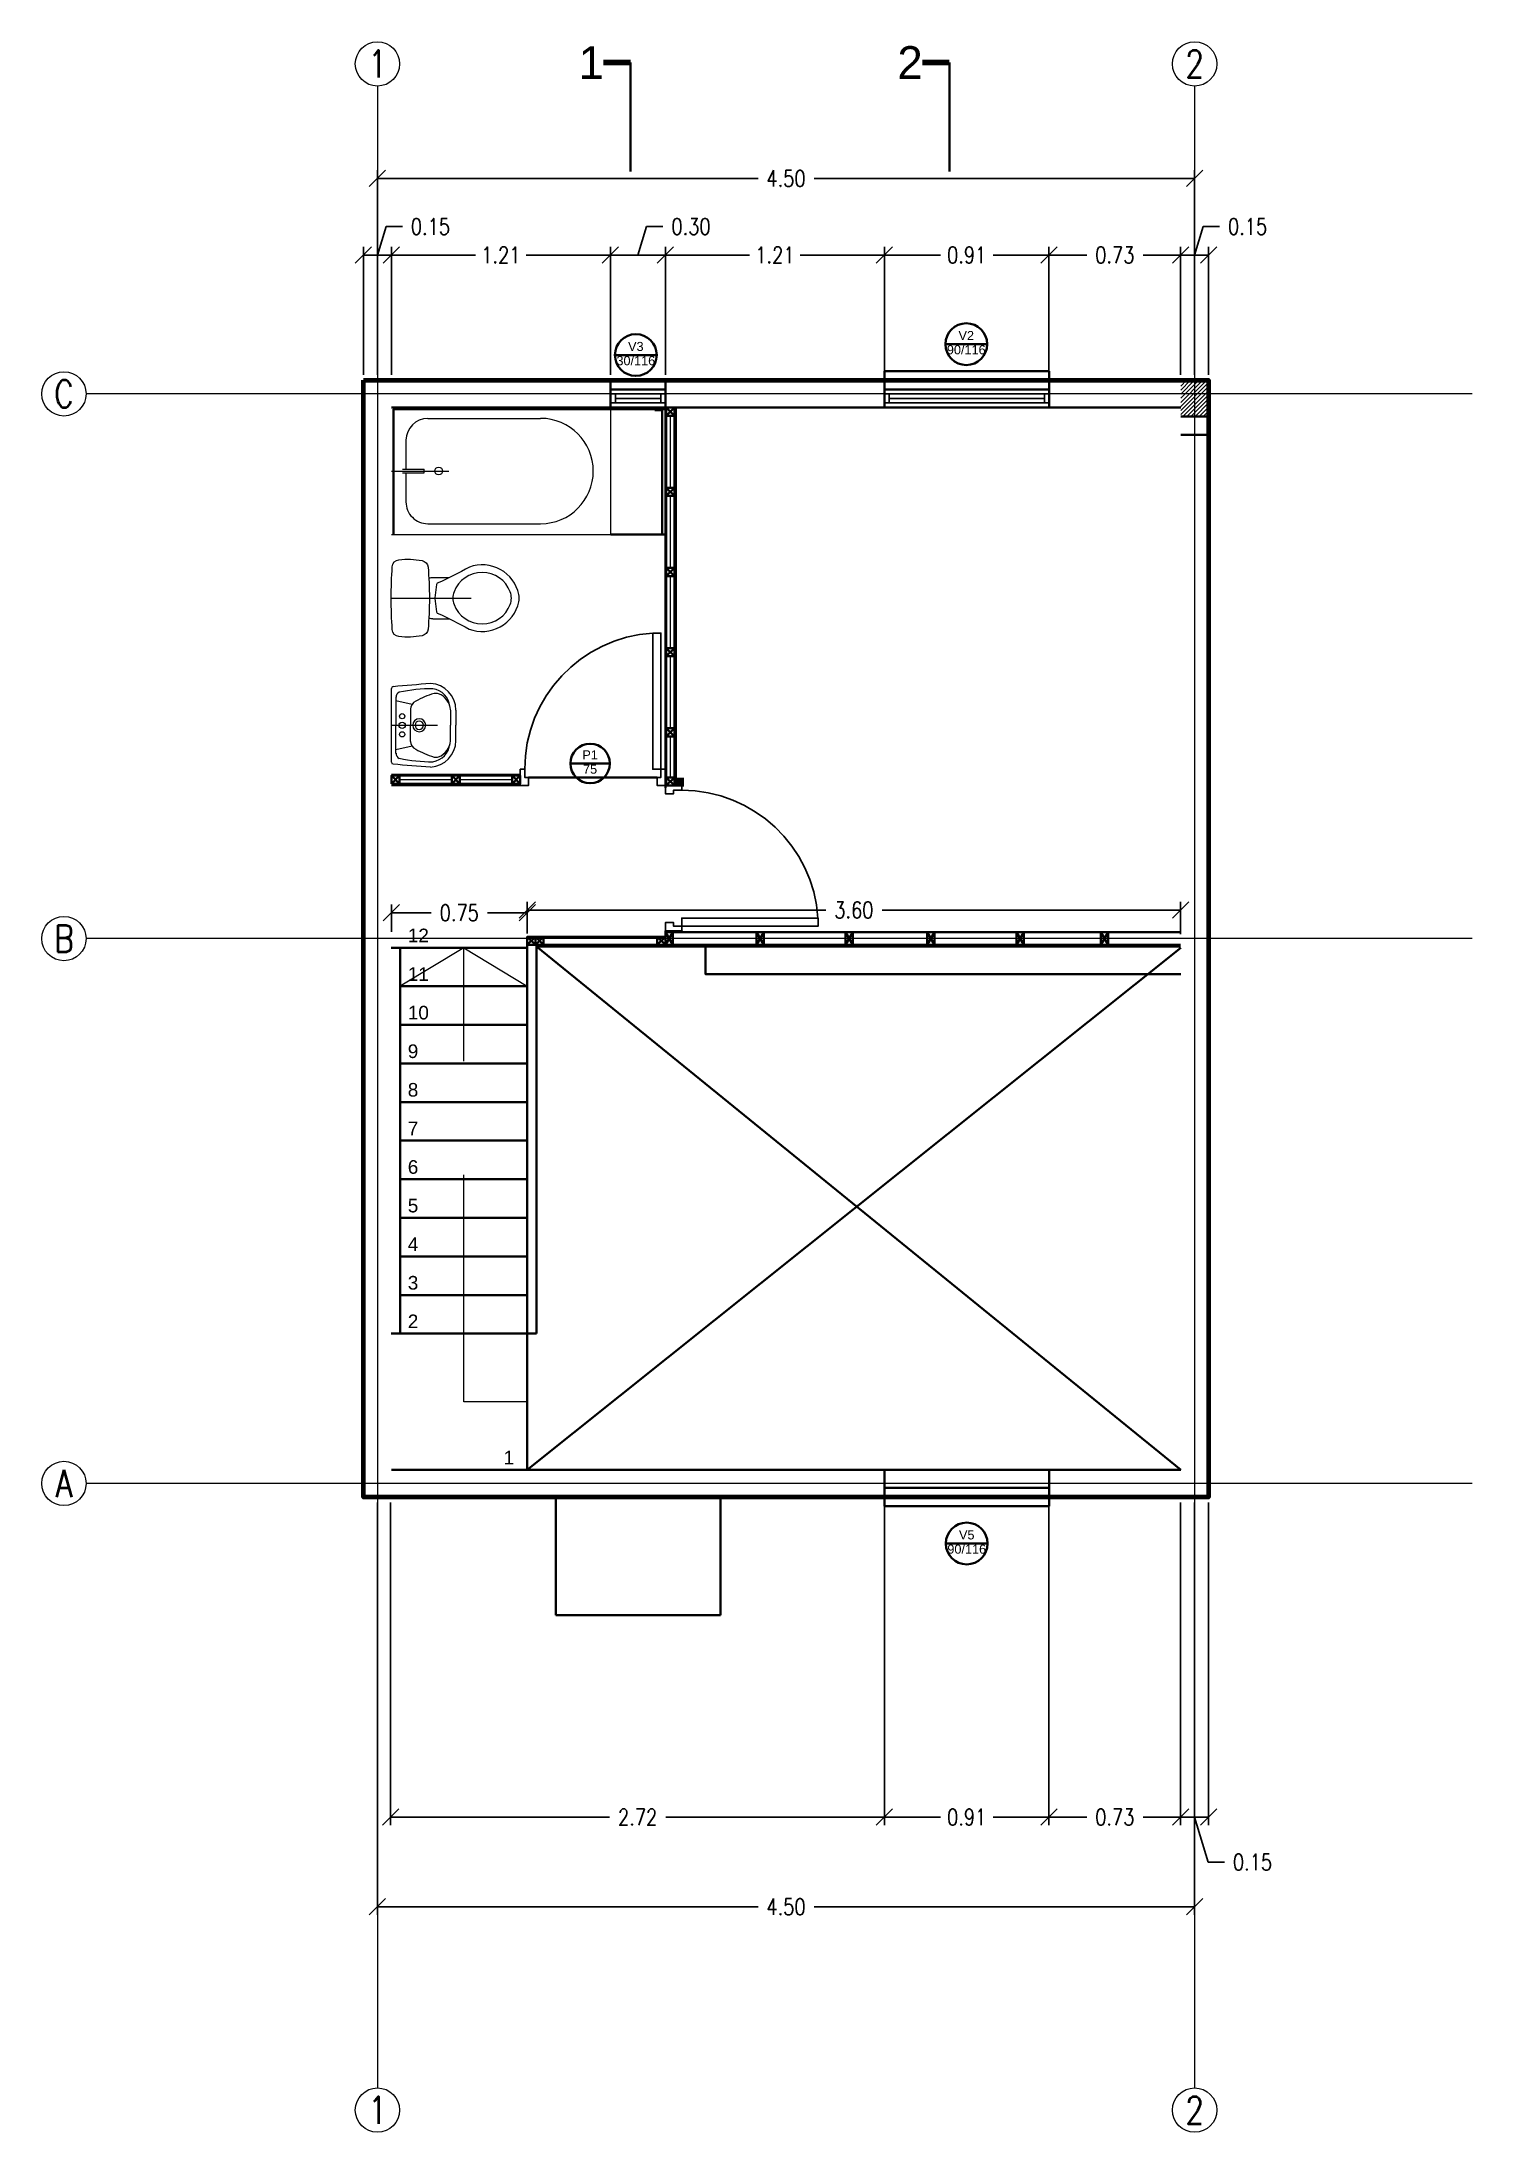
# Model space of a CAD drawing. Header units: metres. Extents: x 45 to 666, y -23 to 325.
# Drawn here: x 189.24 to 197.12, y 40.6 to 52.12 of the extents above; entities that cross this region are included whole.
import ezdxf
from ezdxf.enums import TextEntityAlignment as Align

# ---------------------------------------------------------------- set-up
doc = ezdxf.new("R2010")
doc.units = ezdxf.units.M
doc.header["$LTSCALE"] = 5
doc.header["$MEASUREMENT"] = 0
doc.linetypes.add('HIDDEN', pattern=[0.375, 0.25, -0.125])
doc.layers.get('0').update_dxf_attribs({"color": 30})
doc.layers.get('DEFPOINTS').update_dxf_attribs({"color": 210})
for name, color, linetype, lineweight in [('A-ANNO-DIMS', 3, 'Continuous', 18), ('A-ANNO-NOTE', 7, 'Continuous', 35), ('A-ANNO-SYMB', 3, 'Continuous', 18), ('A-ANNO-TEXT', 3, 'Continuous', 18), ('A-DOOR-FULL', 4, 'Continuous', 25), ('A-ELEV-PATT', 8, 'Continuous', 18), ('A-FLOR-FTPT', 6, 'Continuous', 70), ('A-FLOR-LEVL', 7, 'Continuous', 35), ('A-FLOR-OVHD', 3, 'HIDDEN', 18), ('A-FURN', 8, 'Continuous', 18), ('A-GLAZ-FULL', 4, 'Continuous', 25), ('A-WALL-BATT', 8, 'BATTING', 18), ('A-WALL-FULL', 7, 'Continuous', 35), ('A-WALL-FULL-EXTR', 7, 'Continuous', 35), ('A-WALL-FULL-INTR', 7, 'Continuous', 35)]:
    doc.layers.add(name, color=color, linetype=linetype, lineweight=lineweight)
doc.styles.add('E-ARIAL', font='arial.ttf')
doc.styles.add('E-ROMANS', font='romans.shx', dxfattribs={"width": 0.8})
doc.linetypes.add('BATTING', pattern='A,0.0001,-0.1,[134,ltypeshp.shx,S=0.1,R=0,X=-0.1,Y=0],-0.2,[134,ltypeshp.shx,S=0.1,R=180,X=0.1,Y=0],-0.1', length=0.4001)
doc.dimstyles.new('E-0050_TICK_18', dxfattribs={"dimscale": 0.001, "dimtxt": 90, "dimasz": 90, "dimexe": 45, "dimexo": 30, "dimgap": 45, "dimtad": 0, "dimzin": 0, "dimdsep": 46, "dimtxsty": 'E-ROMANS', "dimblk": 'OBLIQUE', "dimcen": 45, "dimclrd": 256, "dimclre": 256, "dimclrt": 256, "dimadec": 0, "dimazin": 0, "dimtfac": 1, "dimtmove": 1, "dimatfit": 3, "dimldrblk": 'OPEN90', "dimfxl": 1, "dimtfill": 1, "dimtolj": 1, "dimtzin": 0, "dimarcsym": 0})

msp = doc.modelspace()

# ---------------------------------------------------------------- texts
at = {"layer": 'A-ANNO-TEXT', "style": 'E-ARIAL'}
for s, p in [('12', (191.2542, 47.1564)), ('11', (191.2542, 46.9439)), ('10', (191.2542, 46.7314)), ('9', (191.2542, 46.5189)), ('8', (191.2542, 46.3064)), ('7', (191.2542, 46.0939)), ('6', (191.2542, 45.8814)), ('5', (191.2542, 45.6689)), ('4', (191.2542, 45.4564)), ('3', (191.2542, 45.2439)), ('2', (191.2542, 45.0314)), ('1', (191.7817, 44.2814))]:
    msp.add_text(s, height=0.075, dxfattribs=at).set_placement(p)
at = {"layer": 'A-ANNO-TEXT', "ltscale": 5, "char_height": 0.15, "attachment_point": 5, "style": 'E-ROMANS'}
for s, insert in [('1', (191.0874, 51.9933)), ('2', (195.5874, 51.9933)), ('2', (195.5874, 51.9933)), ('C', (189.3611, 50.1764)), ('B', (189.3611, 47.1764)), ('A', (189.3611, 44.1764)), ('1', (191.0874, 40.7255)), ('2', (195.5874, 40.7255))]:
    msp.add_mtext(s, dxfattribs=dict(at, insert=insert))

# ---------------------------------------------------------------- blocks, each defined once
blk = doc.blocks.new('_Oblique')
at = {"color": 0, "linetype": 'ByBlock', "lineweight": -2}
blk.add_line((-0.5, -0.5), (0.5, 0.5), dxfattribs=at)
blk = doc.blocks.new('*D632')
at = {"layer": 'A-ANNO-DIMS', "lineweight": -2, "transparency": 16777216}
for p, q in [((195.587, 50.941), (195.635, 51.098)), ((195.635, 51.098), (195.725, 51.098)), ((195.51, 50.281), (195.51, 50.986)), ((195.51, 50.941), (195.664, 50.941)), ((195.664, 50.281), (195.664, 50.986))]:
    blk.add_line(p, q, dxfattribs=at)
at = {"layer": 'DEFPOINTS', "color": 0, "transparency": 16777216}
for p in [(195.664, 50.941), (195.51, 50.251), (195.664, 50.251)]:
    blk.add_point(p, dxfattribs=at)
at = {"layer": 'A-ANNO-DIMS', "lineweight": -2, "transparency": 16777216, "xscale": 0.09, "yscale": 0.09, "zscale": 0.09, "rotation": 180}
blk.add_blockref('_Oblique', (195.51, 50.941), dxfattribs=at)
at = {"layer": 'A-ANNO-DIMS', "transparency": 16777216, "insert": (195.879, 51.098), "char_height": 0.09, "attachment_point": 5, "style": 'E-ROMANS', "bg_fill": 3, "box_fill_scale": 1.25, "bg_fill_color": 256, "bg_fill_true_color": 13158600, "bg_fill_transparency": 0}
blk.add_mtext('\\A1;0.15', dxfattribs=at)
at = {"layer": 'A-ANNO-DIMS', "lineweight": -2, "transparency": 16777216, "xscale": 0.09, "yscale": 0.09, "zscale": 0.09}
blk.add_blockref('_Oblique', (195.664, 50.941), dxfattribs=at)
blk = doc.blocks.new('_Open90')
at = {"color": 0, "linetype": 'ByBlock', "lineweight": -2}
for p, q in [((0, 0), (-1, 0)), ((-0.5, 0.5), (0, 0)), ((0, 0), (-0.5, -0.5))]:
    blk.add_line(p, q, dxfattribs=at)
blk = doc.blocks.new('*D633')
at = {"layer": 'A-ANNO-DIMS', "lineweight": -2, "transparency": 16777216}
for p, q in [((195.51, 44.071), (195.51, 42.294)), ((195.664, 44.071), (195.664, 42.294)), ((195.51, 42.339), (195.664, 42.339)), ((195.587, 42.339), (195.662, 42.091)), ((195.662, 42.091), (195.752, 42.091))]:
    blk.add_line(p, q, dxfattribs=at)
at = {"layer": 'DEFPOINTS', "color": 0, "transparency": 16777216}
for p in [(195.51, 44.101), (195.664, 44.101), (195.664, 42.339)]:
    blk.add_point(p, dxfattribs=at)
at = {"layer": 'A-ANNO-DIMS', "lineweight": -2, "transparency": 16777216, "xscale": 0.09, "yscale": 0.09, "zscale": 0.09, "rotation": 180}
blk.add_blockref('_Oblique', (195.51, 42.339), dxfattribs=at)
at = {"layer": 'A-ANNO-DIMS', "lineweight": -2, "transparency": 16777216, "xscale": 0.09, "yscale": 0.09, "zscale": 0.09}
blk.add_blockref('_Oblique', (195.664, 42.339), dxfattribs=at)
at = {"layer": 'A-ANNO-DIMS', "transparency": 16777216, "insert": (195.906, 42.091), "char_height": 0.09, "attachment_point": 5, "style": 'E-ROMANS', "bg_fill": 3, "box_fill_scale": 1.25, "bg_fill_color": 256, "bg_fill_true_color": 13158600, "bg_fill_transparency": 0}
blk.add_mtext('\\A1;0.15', dxfattribs=at)
blk = doc.blocks.new('TAG-WINDOW')
blk.add_lwpolyline([(-0.92, 0), (0.92, 0)])
blk.add_circle((0, 0), 0.92)
at = {"style": 'E-ARIAL'}
blk.add_attdef('V', text='', height=0.4, dxfattribs=at).set_placement((0, 0.06), align=Align.BOTTOM_CENTER)
blk.add_attdef('40/120', text='', height=0.4, dxfattribs=at).set_placement((0, -0.048), align=Align.TOP_CENTER)
blk = doc.blocks.new('*D634')
at = {"layer": 'A-ANNO-DIMS', "lineweight": -2, "transparency": 16777216}
for p, q in [((191.087, 50.941), (191.135, 51.098)), ((191.135, 51.098), (191.225, 51.098)), ((191.01, 50.281), (191.01, 50.986)), ((191.01, 50.941), (191.164, 50.941)), ((191.164, 50.281), (191.164, 50.986))]:
    blk.add_line(p, q, dxfattribs=at)
at = {"layer": 'DEFPOINTS', "color": 0, "transparency": 16777216}
for p in [(191.164, 50.941), (191.01, 50.251), (191.164, 50.251)]:
    blk.add_point(p, dxfattribs=at)
at = {"layer": 'A-ANNO-DIMS', "lineweight": -2, "transparency": 16777216, "xscale": 0.09, "yscale": 0.09, "zscale": 0.09, "rotation": 180}
blk.add_blockref('_Oblique', (191.01, 50.941), dxfattribs=at)
at = {"layer": 'A-ANNO-DIMS', "transparency": 16777216, "insert": (191.379, 51.098), "char_height": 0.09, "attachment_point": 5, "style": 'E-ROMANS', "bg_fill": 3, "box_fill_scale": 1.25, "bg_fill_color": 256, "bg_fill_true_color": 13158600, "bg_fill_transparency": 0}
blk.add_mtext('\\A1;0.15', dxfattribs=at)
at = {"layer": 'A-ANNO-DIMS', "lineweight": -2, "transparency": 16777216, "xscale": 0.09, "yscale": 0.09, "zscale": 0.09}
blk.add_blockref('_Oblique', (191.164, 50.941), dxfattribs=at)
blk = doc.blocks.new('*D635')
at = {"layer": 'A-ANNO-DIMS', "lineweight": -2, "transparency": 16777216}
for p, q in [((191.164, 50.281), (191.164, 50.986)), ((191.164, 50.941), (191.628, 50.941)), ((192.37, 50.941), (191.907, 50.941)), ((192.37, 50.281), (192.37, 50.986))]:
    blk.add_line(p, q, dxfattribs=at)
at = {"layer": 'DEFPOINTS', "color": 0, "transparency": 16777216}
for p in [(192.37, 50.941), (191.164, 50.251), (192.37, 50.251)]:
    blk.add_point(p, dxfattribs=at)
at = {"layer": 'A-ANNO-DIMS', "lineweight": -2, "transparency": 16777216, "xscale": 0.09, "yscale": 0.09, "zscale": 0.09, "rotation": 180}
blk.add_blockref('_Oblique', (191.164, 50.941), dxfattribs=at)
at = {"layer": 'A-ANNO-DIMS', "lineweight": -2, "transparency": 16777216, "xscale": 0.09, "yscale": 0.09, "zscale": 0.09}
blk.add_blockref('_Oblique', (192.37, 50.941), dxfattribs=at)
at = {"layer": 'A-ANNO-DIMS', "transparency": 16777216, "insert": (191.767, 50.941), "char_height": 0.09, "attachment_point": 5, "style": 'E-ROMANS', "bg_fill": 3, "box_fill_scale": 1.25, "bg_fill_color": 256, "bg_fill_true_color": 13158600, "bg_fill_transparency": 0}
blk.add_mtext('\\A1;1.21', dxfattribs=at)
blk = doc.blocks.new('*D636')
at = {"layer": 'A-ANNO-DIMS', "lineweight": -2, "transparency": 16777216}
for p, q in [((192.522, 50.941), (192.569, 51.098)), ((192.569, 51.098), (192.659, 51.098)), ((192.37, 50.281), (192.37, 50.986)), ((192.37, 50.941), (192.673, 50.941)), ((192.673, 50.281), (192.673, 50.986))]:
    blk.add_line(p, q, dxfattribs=at)
at = {"layer": 'DEFPOINTS', "color": 0, "transparency": 16777216}
for p in [(192.673, 50.941), (192.37, 50.251), (192.673, 50.251)]:
    blk.add_point(p, dxfattribs=at)
at = {"layer": 'A-ANNO-DIMS', "lineweight": -2, "transparency": 16777216, "xscale": 0.09, "yscale": 0.09, "zscale": 0.09, "rotation": 180}
blk.add_blockref('_Oblique', (192.37, 50.941), dxfattribs=at)
at = {"layer": 'A-ANNO-DIMS', "transparency": 16777216, "insert": (192.814, 51.098), "char_height": 0.09, "attachment_point": 5, "style": 'E-ROMANS', "bg_fill": 3, "box_fill_scale": 1.25, "bg_fill_color": 256, "bg_fill_true_color": 13158600, "bg_fill_transparency": 0}
blk.add_mtext('\\A1;0.30', dxfattribs=at)
at = {"layer": 'A-ANNO-DIMS', "lineweight": -2, "transparency": 16777216, "xscale": 0.09, "yscale": 0.09, "zscale": 0.09}
blk.add_blockref('_Oblique', (192.673, 50.941), dxfattribs=at)
blk = doc.blocks.new('*D637')
at = {"layer": 'A-ANNO-DIMS', "lineweight": -2, "transparency": 16777216}
for p, q in [((192.673, 50.281), (192.673, 50.986)), ((192.673, 50.941), (193.137, 50.941)), ((193.879, 50.941), (193.416, 50.941)), ((193.879, 50.281), (193.879, 50.986))]:
    blk.add_line(p, q, dxfattribs=at)
at = {"layer": 'DEFPOINTS', "color": 0, "transparency": 16777216}
for p in [(193.879, 50.941), (192.673, 50.251), (193.879, 50.251)]:
    blk.add_point(p, dxfattribs=at)
at = {"layer": 'A-ANNO-DIMS', "lineweight": -2, "transparency": 16777216, "xscale": 0.09, "yscale": 0.09, "zscale": 0.09, "rotation": 180}
blk.add_blockref('_Oblique', (192.673, 50.941), dxfattribs=at)
at = {"layer": 'A-ANNO-DIMS', "lineweight": -2, "transparency": 16777216, "xscale": 0.09, "yscale": 0.09, "zscale": 0.09}
blk.add_blockref('_Oblique', (193.879, 50.941), dxfattribs=at)
at = {"layer": 'A-ANNO-DIMS', "transparency": 16777216, "insert": (193.276, 50.941), "char_height": 0.09, "attachment_point": 5, "style": 'E-ROMANS', "bg_fill": 3, "box_fill_scale": 1.25, "bg_fill_color": 256, "bg_fill_true_color": 13158600, "bg_fill_transparency": 0}
blk.add_mtext('\\A1;1.21', dxfattribs=at)
blk = doc.blocks.new('*D300')
at = {"layer": 'A-ANNO-DIMS', "lineweight": -2, "transparency": 16777216}
for p, q in [((193.879, 50.281), (193.879, 50.986)), ((193.879, 50.941), (194.188, 50.941)), ((194.785, 50.941), (194.477, 50.941)), ((194.785, 50.281), (194.785, 50.986))]:
    blk.add_line(p, q, dxfattribs=at)
at = {"layer": 'DEFPOINTS', "color": 0, "transparency": 16777216}
for p in [(194.785, 50.941), (193.879, 50.251), (194.785, 50.251)]:
    blk.add_point(p, dxfattribs=at)
at = {"layer": 'A-ANNO-DIMS', "lineweight": -2, "transparency": 16777216, "xscale": 0.09, "yscale": 0.09, "zscale": 0.09, "rotation": 180}
blk.add_blockref('_Oblique', (193.879, 50.941), dxfattribs=at)
at = {"layer": 'A-ANNO-DIMS', "lineweight": -2, "transparency": 16777216, "xscale": 0.09, "yscale": 0.09, "zscale": 0.09}
blk.add_blockref('_Oblique', (194.785, 50.941), dxfattribs=at)
at = {"layer": 'A-ANNO-DIMS', "transparency": 16777216, "insert": (194.332, 50.941), "char_height": 0.09, "attachment_point": 5, "style": 'E-ROMANS', "bg_fill": 3, "box_fill_scale": 1.25, "bg_fill_color": 256, "bg_fill_true_color": 13158600, "bg_fill_transparency": 0}
blk.add_mtext('\\A1;0.91', dxfattribs=at)
blk = doc.blocks.new('*D638')
at = {"layer": 'A-ANNO-DIMS', "lineweight": -2, "transparency": 16777216}
for p, q in [((194.785, 50.281), (194.785, 50.986)), ((194.785, 50.941), (194.993, 50.941)), ((195.51, 50.941), (195.303, 50.941)), ((195.51, 50.281), (195.51, 50.986))]:
    blk.add_line(p, q, dxfattribs=at)
at = {"layer": 'DEFPOINTS', "color": 0, "transparency": 16777216}
for p in [(195.51, 50.941), (194.785, 50.251), (195.51, 50.251)]:
    blk.add_point(p, dxfattribs=at)
at = {"layer": 'A-ANNO-DIMS', "lineweight": -2, "transparency": 16777216, "xscale": 0.09, "yscale": 0.09, "zscale": 0.09, "rotation": 180}
blk.add_blockref('_Oblique', (194.785, 50.941), dxfattribs=at)
at = {"layer": 'A-ANNO-DIMS', "lineweight": -2, "transparency": 16777216, "xscale": 0.09, "yscale": 0.09, "zscale": 0.09}
blk.add_blockref('_Oblique', (195.51, 50.941), dxfattribs=at)
at = {"layer": 'A-ANNO-DIMS', "transparency": 16777216, "insert": (195.148, 50.941), "char_height": 0.09, "attachment_point": 5, "style": 'E-ROMANS', "bg_fill": 3, "box_fill_scale": 1.25, "bg_fill_color": 256, "bg_fill_true_color": 13158600, "bg_fill_transparency": 0}
blk.add_mtext('\\A1;0.73', dxfattribs=at)
blk = doc.blocks.new('*D639')
at = {"layer": 'A-ANNO-DIMS', "lineweight": -2, "transparency": 16777216}
for p, q in [((195.587, 50.941), (195.635, 51.098)), ((195.635, 51.098), (195.725, 51.098)), ((195.51, 50.281), (195.51, 50.986)), ((195.51, 50.941), (195.664, 50.941)), ((195.664, 50.281), (195.664, 50.986))]:
    blk.add_line(p, q, dxfattribs=at)
at = {"layer": 'DEFPOINTS', "color": 0, "transparency": 16777216}
for p in [(195.664, 50.941), (195.51, 50.251), (195.664, 50.251)]:
    blk.add_point(p, dxfattribs=at)
at = {"layer": 'A-ANNO-DIMS', "lineweight": -2, "transparency": 16777216, "xscale": 0.09, "yscale": 0.09, "zscale": 0.09, "rotation": 180}
blk.add_blockref('_Oblique', (195.51, 50.941), dxfattribs=at)
at = {"layer": 'A-ANNO-DIMS', "transparency": 16777216, "insert": (195.879, 51.098), "char_height": 0.09, "attachment_point": 5, "style": 'E-ROMANS', "bg_fill": 3, "box_fill_scale": 1.25, "bg_fill_color": 256, "bg_fill_true_color": 13158600, "bg_fill_transparency": 0}
blk.add_mtext('\\A1;0.15', dxfattribs=at)
at = {"layer": 'A-ANNO-DIMS', "lineweight": -2, "transparency": 16777216, "xscale": 0.09, "yscale": 0.09, "zscale": 0.09}
blk.add_blockref('_Oblique', (195.664, 50.941), dxfattribs=at)
blk = doc.blocks.new('*D301')
at = {"layer": 'A-ANNO-DIMS', "lineweight": -2, "transparency": 16777216}
for p, q in [((191.087, 50.281), (191.087, 51.408)), ((191.087, 51.363), (193.183, 51.363)), ((195.587, 51.363), (193.492, 51.363)), ((195.587, 50.281), (195.587, 51.408))]:
    blk.add_line(p, q, dxfattribs=at)
at = {"layer": 'DEFPOINTS', "color": 0, "transparency": 16777216}
for p in [(195.587, 51.363), (191.087, 50.251), (195.587, 50.251)]:
    blk.add_point(p, dxfattribs=at)
at = {"layer": 'A-ANNO-DIMS', "lineweight": -2, "transparency": 16777216, "xscale": 0.09, "yscale": 0.09, "zscale": 0.09, "rotation": 180}
blk.add_blockref('_Oblique', (191.087, 51.363), dxfattribs=at)
at = {"layer": 'A-ANNO-DIMS', "lineweight": -2, "transparency": 16777216, "xscale": 0.09, "yscale": 0.09, "zscale": 0.09}
blk.add_blockref('_Oblique', (195.587, 51.363), dxfattribs=at)
at = {"layer": 'A-ANNO-DIMS', "transparency": 16777216, "insert": (193.337, 51.363), "char_height": 0.09, "attachment_point": 5, "style": 'E-ROMANS', "bg_fill": 3, "box_fill_scale": 1.25, "bg_fill_color": 256, "bg_fill_true_color": 13158600, "bg_fill_transparency": 0}
blk.add_mtext('\\A1;4.50', dxfattribs=at)
blk = doc.blocks.new('*D302')
at = {"layer": 'A-ANNO-DIMS', "lineweight": -2, "transparency": 16777216}
for p, q in [((191.087, 44.071), (191.087, 41.8)), ((195.587, 44.071), (195.587, 41.8)), ((191.087, 41.845), (193.183, 41.845)), ((195.587, 41.845), (193.492, 41.845))]:
    blk.add_line(p, q, dxfattribs=at)
at = {"layer": 'DEFPOINTS', "color": 0, "transparency": 16777216}
for p in [(191.087, 44.101), (195.587, 44.101), (195.587, 41.845)]:
    blk.add_point(p, dxfattribs=at)
at = {"layer": 'A-ANNO-DIMS', "lineweight": -2, "transparency": 16777216, "xscale": 0.09, "yscale": 0.09, "zscale": 0.09, "rotation": 180}
blk.add_blockref('_Oblique', (191.087, 41.845), dxfattribs=at)
at = {"layer": 'A-ANNO-DIMS', "lineweight": -2, "transparency": 16777216, "xscale": 0.09, "yscale": 0.09, "zscale": 0.09}
blk.add_blockref('_Oblique', (195.587, 41.845), dxfattribs=at)
at = {"layer": 'A-ANNO-DIMS', "transparency": 16777216, "insert": (193.337, 41.845), "char_height": 0.09, "attachment_point": 5, "style": 'E-ROMANS', "bg_fill": 3, "box_fill_scale": 1.25, "bg_fill_color": 256, "bg_fill_true_color": 13158600, "bg_fill_transparency": 0}
blk.add_mtext('\\A1;4.50', dxfattribs=at)
blk = doc.blocks.new('*D640')
at = {"layer": 'A-ANNO-DIMS', "lineweight": -2, "transparency": 16777216}
for p, q in [((191.16, 44.071), (191.16, 42.294)), ((193.879, 44.071), (193.879, 42.294)), ((191.16, 42.339), (192.365, 42.339)), ((193.879, 42.339), (192.675, 42.339))]:
    blk.add_line(p, q, dxfattribs=at)
at = {"layer": 'DEFPOINTS', "color": 0, "transparency": 16777216}
for p in [(191.16, 44.101), (193.879, 44.101), (193.879, 42.339)]:
    blk.add_point(p, dxfattribs=at)
at = {"layer": 'A-ANNO-DIMS', "lineweight": -2, "transparency": 16777216, "xscale": 0.09, "yscale": 0.09, "zscale": 0.09, "rotation": 180}
blk.add_blockref('_Oblique', (191.16, 42.339), dxfattribs=at)
at = {"layer": 'A-ANNO-DIMS', "lineweight": -2, "transparency": 16777216, "xscale": 0.09, "yscale": 0.09, "zscale": 0.09}
blk.add_blockref('_Oblique', (193.879, 42.339), dxfattribs=at)
at = {"layer": 'A-ANNO-DIMS', "transparency": 16777216, "insert": (192.52, 42.339), "char_height": 0.09, "attachment_point": 5, "style": 'E-ROMANS', "bg_fill": 3, "box_fill_scale": 1.25, "bg_fill_color": 256, "bg_fill_true_color": 13158600, "bg_fill_transparency": 0}
blk.add_mtext('\\A1;2.72', dxfattribs=at)
blk = doc.blocks.new('*D641')
at = {"layer": 'A-ANNO-DIMS', "lineweight": -2, "transparency": 16777216}
for p, q in [((193.879, 44.071), (193.879, 42.294)), ((194.785, 44.071), (194.785, 42.294)), ((193.879, 42.339), (194.188, 42.339)), ((194.785, 42.339), (194.477, 42.339))]:
    blk.add_line(p, q, dxfattribs=at)
at = {"layer": 'DEFPOINTS', "color": 0, "transparency": 16777216}
for p in [(193.879, 44.101), (194.785, 44.101), (194.785, 42.339)]:
    blk.add_point(p, dxfattribs=at)
at = {"layer": 'A-ANNO-DIMS', "lineweight": -2, "transparency": 16777216, "xscale": 0.09, "yscale": 0.09, "zscale": 0.09}
for p, rotation in [((193.879, 42.339), 179.9999999999999), ((194.785, 42.339), 359.9999999999999)]:
    blk.add_blockref('_Oblique', p, dxfattribs=dict(at, rotation=rotation))
at = {"layer": 'A-ANNO-DIMS', "transparency": 16777216, "insert": (194.332, 42.339), "char_height": 0.09, "attachment_point": 5, "style": 'E-ROMANS', "bg_fill": 3, "box_fill_scale": 1.25, "bg_fill_color": 256, "bg_fill_true_color": 13158600, "bg_fill_transparency": 0}
blk.add_mtext('\\A1;0.91', dxfattribs=at)
blk = doc.blocks.new('*D642')
at = {"layer": 'A-ANNO-DIMS', "lineweight": -2, "transparency": 16777216}
for p, q in [((194.785, 44.071), (194.785, 42.294)), ((195.51, 44.071), (195.51, 42.294)), ((194.785, 42.339), (194.993, 42.339)), ((195.51, 42.339), (195.303, 42.339))]:
    blk.add_line(p, q, dxfattribs=at)
at = {"layer": 'DEFPOINTS', "color": 0, "transparency": 16777216}
for p in [(194.785, 44.101), (195.51, 44.101), (195.51, 42.339)]:
    blk.add_point(p, dxfattribs=at)
at = {"layer": 'A-ANNO-DIMS', "lineweight": -2, "transparency": 16777216, "xscale": 0.09, "yscale": 0.09, "zscale": 0.09}
for p, rotation in [((194.785, 42.339), 179.9999999999999), ((195.51, 42.339), 359.9999999999999)]:
    blk.add_blockref('_Oblique', p, dxfattribs=dict(at, rotation=rotation))
at = {"layer": 'A-ANNO-DIMS', "transparency": 16777216, "insert": (195.148, 42.339), "char_height": 0.09, "attachment_point": 5, "style": 'E-ROMANS', "bg_fill": 3, "box_fill_scale": 1.25, "bg_fill_color": 256, "bg_fill_true_color": 13158600, "bg_fill_transparency": 0}
blk.add_mtext('\\A1;0.73', dxfattribs=at)
blk = doc.blocks.new('*D643')
at = {"layer": 'A-ANNO-DIMS', "lineweight": -2, "transparency": 16777216}
for p, q in [((195.51, 44.071), (195.51, 42.294)), ((195.664, 44.071), (195.664, 42.294)), ((195.51, 42.339), (195.664, 42.339)), ((195.587, 42.339), (195.662, 42.091)), ((195.662, 42.091), (195.752, 42.091))]:
    blk.add_line(p, q, dxfattribs=at)
at = {"layer": 'DEFPOINTS', "color": 0, "transparency": 16777216}
for p in [(195.51, 44.101), (195.664, 44.101), (195.664, 42.339)]:
    blk.add_point(p, dxfattribs=at)
at = {"layer": 'A-ANNO-DIMS', "lineweight": -2, "transparency": 16777216, "xscale": 0.09, "yscale": 0.09, "zscale": 0.09, "rotation": 180}
blk.add_blockref('_Oblique', (195.51, 42.339), dxfattribs=at)
at = {"layer": 'A-ANNO-DIMS', "lineweight": -2, "transparency": 16777216, "xscale": 0.09, "yscale": 0.09, "zscale": 0.09}
blk.add_blockref('_Oblique', (195.664, 42.339), dxfattribs=at)
at = {"layer": 'A-ANNO-DIMS', "transparency": 16777216, "insert": (195.906, 42.091), "char_height": 0.09, "attachment_point": 5, "style": 'E-ROMANS', "bg_fill": 3, "box_fill_scale": 1.25, "bg_fill_color": 256, "bg_fill_true_color": 13158600, "bg_fill_transparency": 0}
blk.add_mtext('\\A1;0.15', dxfattribs=at)
blk = doc.blocks.new('*D644')
at = {"layer": 'A-ANNO-DIMS', "lineweight": -2, "transparency": 16777216}
for p, q in [((191.912, 47.216), (191.912, 47.379)), ((191.912, 47.334), (193.557, 47.334)), ((195.51, 47.334), (193.866, 47.334)), ((195.51, 47.201), (195.51, 47.379))]:
    blk.add_line(p, q, dxfattribs=at)
at = {"layer": 'DEFPOINTS', "color": 0, "transparency": 16777216}
for p in [(195.51, 47.334), (191.912, 47.186), (195.51, 47.171)]:
    blk.add_point(p, dxfattribs=at)
at = {"layer": 'A-ANNO-DIMS', "lineweight": -2, "transparency": 16777216, "xscale": 0.09, "yscale": 0.09, "zscale": 0.09, "rotation": 180}
blk.add_blockref('_Oblique', (191.912, 47.334), dxfattribs=at)
at = {"layer": 'A-ANNO-DIMS', "lineweight": -2, "transparency": 16777216, "xscale": 0.09, "yscale": 0.09, "zscale": 0.09}
blk.add_blockref('_Oblique', (195.51, 47.334), dxfattribs=at)
at = {"layer": 'A-ANNO-DIMS', "transparency": 16777216, "insert": (193.711, 47.334), "char_height": 0.09, "attachment_point": 5, "style": 'E-ROMANS', "bg_fill": 3, "box_fill_scale": 1.25, "bg_fill_color": 256, "bg_fill_true_color": 13158600, "bg_fill_transparency": 0}
blk.add_mtext('\\A1;3.60', dxfattribs=at)
blk = doc.blocks.new('*D303')
at = {"layer": 'A-ANNO-DIMS', "lineweight": -2, "transparency": 16777216}
for p, q in [((191.164, 47.214), (191.164, 47.364)), ((191.164, 47.319), (191.384, 47.319)), ((191.912, 47.319), (191.693, 47.319)), ((191.912, 47.204), (191.912, 47.364))]:
    blk.add_line(p, q, dxfattribs=at)
at = {"layer": 'DEFPOINTS', "color": 0, "transparency": 16777216}
for p in [(191.164, 47.319), (191.164, 47.184), (191.912, 47.174)]:
    blk.add_point(p, dxfattribs=at)
at = {"layer": 'A-ANNO-DIMS', "lineweight": -2, "transparency": 16777216, "xscale": 0.09, "yscale": 0.09, "zscale": 0.09, "rotation": 180}
blk.add_blockref('_Oblique', (191.164, 47.319), dxfattribs=at)
at = {"layer": 'A-ANNO-DIMS', "lineweight": -2, "transparency": 16777216, "xscale": 0.09, "yscale": 0.09, "zscale": 0.09}
blk.add_blockref('_Oblique', (191.912, 47.319), dxfattribs=at)
at = {"layer": 'A-ANNO-DIMS', "transparency": 16777216, "insert": (191.538, 47.319), "char_height": 0.09, "attachment_point": 5, "style": 'E-ROMANS', "bg_fill": 3, "box_fill_scale": 1.25, "bg_fill_color": 256, "bg_fill_true_color": 13158600, "bg_fill_transparency": 0}
blk.add_mtext('\\A1;0.75', dxfattribs=at)
blk = doc.blocks.new('LO-CHEL-MU-PL')
for p, q in [((0, -0.203), (0, 0.203)), ((0.025, 0.156), (0.025, 0)), ((0.114, 0.115), (0.025, 0.135)), ((0.025, -0.156), (0.025, 0)), ((0.105, 0.089), (0.105, 0)), ((0.105, -0.089), (0.105, 0)), ((0.325, 0.084), (0.325, 0)), ((0.325, -0.084), (0.325, 0)), ((0.355, 0.084), (0.355, 0)), ((0.355, -0.084), (0.355, 0)), ((0.114, -0.115), (0.025, -0.135))]:
    blk.add_line(p, q)
at = {"linetype": 'HIDDEN'}
blk.add_line((0, 0), (0.254, 0), dxfattribs=at)
for centre, radius in [((0.059, 0), 0.0175), ((0.059, 0.05), 0.0145), ((0.059, -0.05), 0.0145)]:
    blk.add_circle(centre, radius)
for centre, radius, start, end in [((-0.07, 0.203), 0.07, 0, 0), ((0.01, 0.203), 0.01, 95.1001, 180), ((1.548, -17.028), 17.309, 94.4141, 95.1001), ((0.055, 0.155), 0.0297, 113.1001, 181.936), ((0.225, -0.67), 0.871, 89.7925, 102.0709), ((0.156, 0.086), 0.0512, 115.4888, 177.0493), ((0.385, -0.324), 0.521, 106.7878, 118.8587), ((0.209, 0.084), 0.146, 0, 87.531), ((0.212, 0.091), 0.111, 6.2822, 81.3527), ((0.245, 0.129), 0.0469, 72.3291, 102.5572), ((0.225, 0.08), 0.1, 2.7484, 69.8318), ((0.153, 0), 0.0358, 0, 180), ((0.153, 0), 0.0358, 180, 0), ((0.153, 0), 0.023, 0, 180), ((0.153, 0), 0.023, 180, 0), ((0.156, -0.086), 0.0512, 182.9507, 244.5112), ((0.209, -0.084), 0.146, 272.469, 0), ((0.212, -0.091), 0.111, 278.6473, 353.7178), ((0.225, -0.08), 0.1, 290.1682, 357.2516), ((0.01, -0.203), 0.01, 180, 264.8999), ((1.548, 17.028), 17.309, 264.8999, 265.5859), ((0.055, -0.155), 0.0297, 178.064, 246.8999), ((0.225, 0.67), 0.871, 257.9291, 270.2075), ((0.385, 0.324), 0.521, 241.1413, 253.2122), ((0.245, -0.129), 0.0469, 257.4428, 287.6709)]:
    blk.add_arc(centre, radius, start, end)
blk = doc.blocks.new('WC-PL')
for p, q in [((0, 0), (0.44, 0)), ((0.23, 0.113), (0.319, 0.113)), ((0.23, -0.113), (0.319, -0.113))]:
    blk.add_line(p, q)
for points in [[(0.203, -0.171, -0.336122), (0.17, -0.207, -0.074668), (0.043, -0.212, -0.363573), (0.006, -0.173, -0.032689), (0.006, 0.173, -0.363573), (0.043, 0.212, -0.074668), (0.17, 0.207, -0.336122), (0.203, 0.171, -0.043139)], [(0.24, 0.001, 0.062258), (0.24, -0.001), (0.249, -0.076, 0.261043), (0.254, -0.082, -0.021037), (0.429, -0.17, 0.457946), (0.703, -0.021, 0.107537), (0.703, 0.021, 0.454748), (0.431, 0.171, -0.021211), (0.254, 0.082, 0.261043), (0.249, 0.076)]]:
    blk.add_lwpolyline(points, format="xyb", close=True)
for centre, radius, start, end in [((0.501, -0.023), 0.165, 20.2813, 159.7187), ((0.23, 0.007), 0.105, 90, 102.6799), ((0.44, 0), 0.1, 159.7187, 200.2813), ((0.562, 0), 0.1, 339.7187, 20.2813), ((0.23, -0.007), 0.105, 257.3201, 270), ((0.501, 0.023), 0.165, 200.2813, 339.7187)]:
    blk.add_arc(centre, radius, start, end)
blk = doc.blocks.new('TAG-DOOR')
blk.add_lwpolyline([(-0.435, 0), (0.435, 0)])
blk.add_circle((0, 0), 0.435)
at = {"style": 'E-ARIAL'}
blk.add_attdef('P', text='', height=0.2, dxfattribs=at).set_placement((0, 0.03), align=Align.BOTTOM_CENTER)
blk.add_attdef('80/75', text='', height=0.2, dxfattribs=at).set_placement((0, -0.024), align=Align.TOP_CENTER)
blk = doc.blocks.new('DOOR-75')
for points in [[(-0.07, 0.84), (-0.07, 0.09), (-0.025, 0.09), (-0.025, 0.84), (-0.07, 0.84)], [(-0.775, 0.09), (-0.8, 0.09), (-0.8, 0), (-0.755, 0), (-0.755, 0.045), (-0.775, 0.045), (-0.775, 0.09)], [(-0.025, 0.09), (0, 0.09), (0, 0), (-0.045, 0), (-0.045, 0.045), (-0.025, 0.045), (-0.025, 0.09)]]:
    blk.add_lwpolyline(points)
at = {"linetype": 'HIDDEN'}
blk.add_arc((-0.023, 0.089), 0.752, 93.6181, 179.9249, dxfattribs=at)
blk = doc.blocks.new('TAG-CORTE-2')
blk.add_line((0, 0), (0, 2))
at = {"const_width": 0.1}
blk.add_lwpolyline([(0, 2), (0.5, 2)], dxfattribs=at)
at = {"style": 'E-ARIAL'}
blk.add_attdef('A', text='', height=0.6, dxfattribs=at).set_placement((0.5, 2), align=Align.MIDDLE_LEFT)
blk = doc.blocks.new('A$C3DFA555F')
for p, q in [((0, 0), (0.04, 0.07)), ((0, 0.07), (0.04, 0))]:
    blk.add_line(p, q)
blk.add_lwpolyline([(0.04, 0), (0.04, 0.07), (0, 0.07), (0, 0)], close=True)

# ---------------------------------------------------------------- linework, layer by layer
at = {"layer": 'A-ANNO-SYMB', "ltscale": 2}
for points in [[(191.0874, 51.8713), (191.0874, 40.8475)], [(197.1157, 50.1764), (189.483, 50.1764)], [(197.1157, 50.1764), (194.8432, 50.1764)], [(197.1157, 47.1764), (189.483, 47.1764)], [(197.1157, 47.1764), (194.8432, 47.1764)], [(197.1157, 44.1764), (189.483, 44.1764)], [(197.1157, 44.1764), (194.8432, 44.1764)]]:
    msp.add_lwpolyline(points, dxfattribs=at)
at = {"layer": 'A-ANNO-SYMB', "linetype": 'Continuous', "ltscale": 5}
for centre in [(191.0874, 51.9933), (195.5874, 51.9933), (195.5874, 51.9933), (189.3611, 50.1764), (189.3611, 47.1764), (189.3611, 44.1764), (191.0874, 40.7255), (195.5874, 40.7255)]:
    msp.add_circle(centre, 0.1219, dxfattribs=at)
at = {"layer": 'A-FLOR-FTPT'}
for p, q in [((192.7754, 48.0494), (192.7237, 48.0494)), ((192.7754, 48.0244), (192.7237, 48.0244))]:
    msp.add_line(p, q, dxfattribs=at)
at = {"layer": 'A-FLOR-LEVL'}
for p, q in [((192.6734, 50.2514), (192.3704, 50.2514)), ((192.6774, 50.1014), (192.7224, 50.0564)), ((192.7224, 50.1014), (192.6774, 50.0564)), ((192.6774, 50.0564), (192.6774, 49.6599)), ((192.7224, 50.0564), (192.7224, 49.6599)), ((192.6774, 49.6599), (192.7224, 49.6149)), ((192.7224, 49.6599), (192.6774, 49.6149)), ((192.6774, 49.6149), (192.6774, 49.2184)), ((192.7224, 49.6149), (192.7224, 49.2184)), ((192.6774, 49.2184), (192.7224, 49.1734)), ((192.7224, 49.2184), (192.6774, 49.1734)), ((192.6774, 49.1734), (192.6774, 48.7769)), ((192.7224, 49.1734), (192.7224, 48.7769)), ((192.6774, 48.7769), (192.7224, 48.7319)), ((192.7224, 48.7769), (192.6774, 48.7319)), ((192.6774, 48.7319), (192.6774, 48.3354)), ((192.7224, 48.7319), (192.7224, 48.3354)), ((192.6774, 48.3354), (192.7224, 48.2904)), ((192.7224, 48.3354), (192.6774, 48.2904)), ((192.6774, 48.2904), (192.6774, 48.0644)), ((192.7224, 48.2904), (192.7224, 48.0644)), ((191.1644, 48.0744), (191.2094, 48.0294)), ((191.2094, 48.0744), (191.1644, 48.0294)), ((191.4963, 48.0294), (191.2093, 48.0294)), ((191.2094, 48.0744), (191.4963, 48.0744)), ((191.4963, 48.0744), (191.5413, 48.0294)), ((191.5413, 48.0744), (191.4963, 48.0294)), ((191.5413, 48.0744), (191.8284, 48.0744)), ((191.5413, 48.0294), (191.8284, 48.0294)), ((191.8284, 48.0744), (191.8734, 48.0294)), ((191.8734, 48.0744), (191.8284, 48.0294)), ((191.9184, 48.0644), (192.6284, 48.0644)), ((192.6774, 48.0644), (192.7224, 48.0194)), ((192.7224, 48.0644), (192.6774, 48.0194)), ((191.9124, 47.1264), (191.1624, 47.1264)), ((191.2124, 45.0014), (191.2124, 47.1264)), ((191.9124, 47.1864), (191.9574, 47.1414)), ((191.9574, 47.1864), (191.9124, 47.1414)), ((191.9124, 45.0014), (191.9124, 47.1414)), ((191.9124, 44.2514), (195.5104, 47.1264)), ((191.9574, 47.1864), (192.0024, 47.1414)), ((192.0024, 47.1864), (191.9574, 47.1414)), ((191.9624, 45.0014), (191.9624, 47.1414)), ((191.9624, 47.1334), (195.5104, 44.2514)), ((192.0024, 47.1864), (192.6284, 47.1864)), ((192.6284, 47.1864), (192.6734, 47.1414)), ((192.6734, 47.1864), (192.6284, 47.1414)), ((191.2124, 46.9139), (191.9124, 46.9139)), ((191.2124, 46.7014), (191.9124, 46.7014)), ((191.2124, 46.4889), (191.9124, 46.4889)), ((191.2124, 46.2764), (191.9124, 46.2764)), ((191.2124, 46.0639), (191.9124, 46.0639)), ((191.2124, 45.8514), (191.9124, 45.8514)), ((191.2124, 45.6389), (191.9124, 45.6389)), ((191.2124, 45.4264), (191.9124, 45.4264)), ((191.2124, 45.2139), (191.9124, 45.2139)), ((191.1624, 45.0014), (191.9624, 45.0014)), ((191.9124, 44.2514), (191.9124, 45.0014))]:
    msp.add_line(p, q, dxfattribs=at)
for points in [[(192.37, 50.2014), (192.6734, 50.2014)], [(193.8794, 50.2014), (194.7854, 50.2014)], [(192.37, 50.1014), (192.6734, 50.1014)], [(193.8794, 50.1014), (194.7854, 50.1014)], [(192.8936, 47.1334), (192.8936, 46.9814), (195.5104, 46.9814)], [(193.8794, 44.2514), (194.7854, 44.2514)], [(193.8794, 44.1514), (194.7854, 44.1514)], [(193.8794, 44.1064), (194.7854, 44.1064)], [(193.8794, 44.1014), (194.7854, 44.1014)], [(193.8794, 44.1014), (193.8794, 44.0514), (194.7854, 44.0514), (194.7854, 44.1014)]]:
    msp.add_lwpolyline(points, dxfattribs=at)
at = {"layer": 'A-FLOR-OVHD'}
for points in [[(191.5624, 47.1264), (191.2124, 46.9139)], [(191.9124, 44.6264), (191.5624, 44.6264), (191.5624, 47.1264)], [(191.5624, 47.1264), (191.9124, 46.9139)]]:
    msp.add_lwpolyline(points, dxfattribs=at)
at = {"layer": 'A-FURN'}
for p, q in [((191.1644, 50.1014), (192.3734, 50.1014)), ((192.3734, 49.4014), (192.3734, 50.1014)), ((191.3644, 50.0414), (191.9861, 50.0414)), ((191.2444, 49.9214), (191.2444, 49.7614)), ((191.2244, 49.7614), (191.3444, 49.7614)), ((191.2244, 49.7414), (191.3444, 49.7414)), ((191.2444, 49.7414), (191.2444, 49.5814)), ((191.3444, 49.7414), (191.3444, 49.7614)), ((191.1644, 49.4014), (192.3734, 49.4014)), ((191.3643, 49.4614), (191.9859, 49.4614))]:
    msp.add_line(p, q, dxfattribs=at)
msp.add_lwpolyline([(191.1644, 49.7514), (191.4806, 49.7514)], dxfattribs=at)
msp.add_circle((191.4244, 49.7514), 0.0213, dxfattribs=at)
for centre, radius, start, end in [((191.3644, 49.9214), 0.12, 90, 180), ((191.9859, 49.7514), 0.29, 270, 90), ((191.3644, 49.5814), 0.12, 180, 270.00001)]:
    msp.add_arc(centre, radius, start, end, dxfattribs=at)
at = {"layer": 'A-GLAZ-FULL'}
for p, q in [((192.398, 50.1764), (192.6484, 50.1764)), ((192.6484, 50.1514), (192.398, 50.1514)), ((192.398, 50.1264), (192.6484, 50.1264)), ((193.9044, 50.1764), (194.7604, 50.1764)), ((194.7604, 50.1514), (193.9044, 50.1514)), ((193.9044, 50.1264), (194.7604, 50.1264))]:
    msp.add_line(p, q, dxfattribs=at)
for points in [[(192.37, 50.1264), (192.398, 50.1264), (192.398, 50.1764), (192.37, 50.1764)], [(192.6734, 50.1264), (192.6484, 50.1264), (192.6484, 50.1764), (192.6734, 50.1764)], [(193.8794, 50.1264), (193.9044, 50.1264), (193.9044, 50.1764), (193.8794, 50.1764)], [(194.7854, 50.1264), (194.7604, 50.1264), (194.7604, 50.1764), (194.7854, 50.1764)]]:
    msp.add_lwpolyline(points, dxfattribs=at)
at = {"layer": 'A-WALL-BATT', "ltscale": 0.018}
for p, q in [((192.6999, 50.0564), (192.6999, 49.6599)), ((192.6999, 49.6149), (192.6999, 49.2184)), ((192.6999, 49.1734), (192.6999, 48.7769)), ((192.6999, 48.7319), (192.6999, 48.3354)), ((192.6999, 48.2904), (192.6999, 48.0644)), ((191.2094, 48.0519), (191.4963, 48.0519)), ((191.5413, 48.0519), (191.8284, 48.0519))]:
    msp.add_line(p, q, dxfattribs=at)
at = {"layer": 'A-WALL-FULL'}
for points in [[(195.5104, 50.0514), (195.6644, 50.0514)], [(195.5104, 49.9514), (195.6644, 49.9514)], [(195.5104, 49.9514), (195.6644, 49.9514)]]:
    msp.add_lwpolyline(points, dxfattribs=at)
at = {"layer": 'A-WALL-FULL-EXTR'}
for p, q in [((192.3704, 50.2514), (191.1644, 50.2514)), ((192.3704, 50.1014), (192.3704, 50.2514)), ((192.6734, 50.1014), (192.6734, 50.2514)), ((193.8794, 50.1014), (193.8794, 50.2514)), ((191.1644, 50.1014), (192.37, 50.1014)), ((192.3704, 50.1014), (191.1644, 50.1014)), ((192.6734, 50.1014), (192.6734, 48.0064)), ((192.7304, 50.1014), (192.7304, 48.0194)), ((192.6734, 49.4014), (192.3734, 49.4014)), ((191.1643, 48.0784), (191.8734, 48.0784)), ((191.1643, 48.0214), (191.8734, 48.0214)), ((192.6774, 48.0194), (192.6734, 48.0194)), ((192.7224, 48.0194), (192.7304, 48.0194))]:
    msp.add_line(p, q, dxfattribs=at)
for points in [[(192.6734, 50.2514), (193.8794, 50.2514)], [(194.7854, 50.2514), (194.7854, 50.1014)], [(195.3157, 50.2514), (195.5104, 50.2514)], [(192.6659, 50.0914), (191.1764, 50.0914), (191.1764, 49.4014)], [(192.6157, 50.0864), (192.6557, 50.0864), (192.6557, 49.4014)], [(192.6734, 50.1014), (193.8794, 50.1014)], [(194.7854, 50.1014), (195.5104, 50.1014)], [(195.3157, 50.1014), (195.5104, 50.1014)], [(191.1644, 44.2514), (193.8794, 44.2514)], [(193.8794, 44.1014), (193.8794, 44.2514)], [(193.8794, 44.1014), (193.8794, 44.2514)], [(194.7854, 44.2514), (195.5104, 44.2514)], [(194.7854, 44.1014), (194.7854, 44.2514)], [(195.3157, 44.2514), (195.5104, 44.2514)], [(191.1644, 44.1014), (193.8794, 44.1014)], [(195.3157, 44.1014), (195.5104, 44.1014)]]:
    msp.add_lwpolyline(points, dxfattribs=at)
for points in [[(192.6774, 50.0564), (192.7224, 50.0564), (192.7224, 50.1014), (192.6774, 50.1014)], [(192.6774, 49.6149), (192.7224, 49.6149), (192.7224, 49.6599), (192.6774, 49.6599)], [(192.6774, 49.1734), (192.7224, 49.1734), (192.7224, 49.2184), (192.6774, 49.2184)], [(192.6774, 48.7319), (192.7224, 48.7319), (192.7224, 48.7769), (192.6774, 48.7769)], [(192.6774, 48.2904), (192.7224, 48.2904), (192.7224, 48.3354), (192.6774, 48.3354)], [(191.1644, 48.0294), (191.2094, 48.0294), (191.2094, 48.0744), (191.1644, 48.0744)], [(191.4963, 48.0294), (191.5413, 48.0294), (191.5413, 48.0744), (191.4963, 48.0744)], [(191.8284, 48.0294), (191.8734, 48.0294), (191.8734, 48.0744), (191.8284, 48.0744)], [(192.6774, 48.0194), (192.7224, 48.0194), (192.7224, 48.0644), (192.6774, 48.0644)], [(191.9124, 47.1414), (191.9574, 47.1414), (191.9574, 47.1864), (191.9124, 47.1864)], [(191.9574, 47.1414), (192.0024, 47.1414), (192.0024, 47.1864), (191.9574, 47.1864)], [(192.6284, 47.1414), (192.6734, 47.1414), (192.6734, 47.1864), (192.6284, 47.1864)]]:
    msp.add_lwpolyline(points, close=True, dxfattribs=at)

# ---------------------------------------------------------------- block references
at = {"layer": 'A-ANNO-NOTE'}
for name, p, xscale, yscale, zscale, values in [('TAG-WINDOW', (194.3297, 50.4503), 0.125, 0.125, 0.125, {'V': 'V2', '40/120': '90/116'}), ('TAG-WINDOW', (192.5101, 50.3901), 0.125, 0.125, 0.125, {'V': 'V3', '40/120': '30/116'}), ('TAG-DOOR', (192.2584, 48.1409), 0.25, 0.25, 0.25, {'P': 'P1', '80/75': '75'})]:
    msp.add_blockref(name, p, dxfattribs=dict(at, xscale=xscale, yscale=yscale, zscale=zscale)).add_auto_attribs(values)
at = {"layer": 'A-DOOR-FULL'}
msp.add_blockref('DOOR-75', (192.6734, 48.0194), dxfattribs=at)
at = {"layer": 'A-FURN'}
for name, p in [('WC-PL', (191.1629, 49.0514)), ('LO-CHEL-MU-PL', (191.1644, 48.3514))]:
    msp.add_blockref(name, p, dxfattribs=at)

msp.set_redraw_order([(e.dxf.handle, doc.entitydb.next_handle()) for e in msp.query("TEXT MTEXT ATTDEF DIMENSION ARC_DIMENSION")])  # texts and dimensions are drawn at this point

# ---------------------------------------------------------------- next in the draw order: dimensions: what is measured, and where the dimension line sits
at = {"layer": 'A-ANNO-DIMS'}
for base, p1, p2, picture, middle in [((191.1644, 50.9407), (191.0104, 50.2514), (191.1644, 50.2514), '*D634', (191.2696, 51.0982)), ((195.6644, 50.9407), (195.5104, 50.2514), (195.6644, 50.2514), '*D632', (195.7697, 51.0982))]:
    dim = msp.add_linear_dim(base=base, p1=p1, p2=p2, dimstyle='E-0050_TICK_18', dxfattribs=at)
    dim.commit()
    dim.dimension.update_dxf_attribs({"geometry": picture, "text_midpoint": middle})
dim = msp.add_aligned_dim(p1=(195.5104, 44.1014), p2=(195.6644, 44.1014), distance=-1.7627, dimstyle='E-0050_TICK_18', dxfattribs=at)
dim.commit()
dim.dimension.update_dxf_attribs({"geometry": '*D633', "text_midpoint": (195.7967, 42.0912)})

# ---------------------------------------------------------------- next in the draw order: linework, layer by layer
at = {"layer": 'A-ANNO-SYMB', "ltscale": 2}
msp.add_lwpolyline([(195.5874, 51.8713), (195.5874, 40.8475)], dxfattribs=at)
at = {"layer": 'A-WALL-FULL-EXTR'}
for points in [[(194.7854, 50.2514), (195.5104, 50.2514)], [(194.7854, 44.1014), (195.5104, 44.1014)]]:
    msp.add_lwpolyline(points, dxfattribs=at)

# ---------------------------------------------------------------- next in the draw order: dimensions: what is measured, and where the dimension line sits
at = {"layer": 'A-ANNO-DIMS'}
dim = msp.add_linear_dim(base=(192.3704, 50.9407), p1=(191.1644, 50.2514), p2=(192.3704, 50.2514), dimstyle='E-0050_TICK_18', dxfattribs=at)
dim.commit()
dim.dimension.update_dxf_attribs({"geometry": '*D635', "text_midpoint": (191.7674, 50.9407)})

# ---------------------------------------------------------------- next in the draw order: dimensions: what is measured, and where the dimension line sits
for base, p1, p2, picture, middle in [((192.6734, 50.9407), (192.3704, 50.2514), (192.6734, 50.2514), '*D636', (192.7041, 51.0982)), ((195.5104, 47.334), (191.9124, 47.1864), (195.5104, 47.1714), '*D644', (193.7114, 47.334)), ((195.5874, 41.8447), (191.0874, 44.1014), (195.5874, 44.1014), '*D302', (193.3374, 41.8447))]:
    dim = msp.add_linear_dim(base=base, p1=p1, p2=p2, dimstyle='E-0050_TICK_18', dxfattribs=at)
    dim.commit()
    dim.dimension.update_dxf_attribs({"geometry": picture, "text_midpoint": middle})

# ---------------------------------------------------------------- next in the draw order: linework, layer by layer
at = {"layer": 'A-FLOR-LEVL'}
for p, q in [((192.6734, 47.2194), (192.6734, 47.2114)), ((192.6734, 47.1414), (192.7134, 47.2114)), ((192.6734, 47.2114), (192.7134, 47.1414)), ((192.7134, 47.2114), (193.1749, 47.2114)), ((192.7634, 47.2194), (192.7634, 47.2114)), ((193.2149, 47.2114), (193.6649, 47.2114)), ((193.7049, 47.2114), (194.1149, 47.2114)), ((194.1561, 47.2114), (194.6061, 47.2114)), ((194.6461, 47.2114), (195.0714, 47.2114)), ((195.1114, 47.2114), (195.5103, 47.2114)), ((192.6734, 47.1414), (192.6734, 47.1334)), ((193.6649, 47.1414), (193.2149, 47.1414)), ((194.1149, 47.1414), (193.7049, 47.1414)), ((194.6061, 47.1414), (194.1561, 47.1414)), ((195.0714, 47.1414), (194.6461, 47.1414)), ((195.5103, 47.1414), (195.1114, 47.1414)), ((192.0704, 43.4514), (192.0704, 44.1014)), ((192.9764, 43.4514), (192.9764, 44.1014)), ((192.0704, 43.4514), (192.9764, 43.4514))]:
    msp.add_line(p, q, dxfattribs=at)
at = {"layer": 'A-WALL-FULL-EXTR'}
msp.add_lwpolyline([(192.7134, 47.1414), (192.7134, 47.2114), (192.6734, 47.2114), (192.6734, 47.1414)], close=True, dxfattribs=at)

# ---------------------------------------------------------------- next in the draw order: block references
at = {"layer": 'A-DOOR-FULL', "rotation": 269.9999999999984}
msp.add_blockref('DOOR-75', (192.6734, 47.2194), dxfattribs=at)
at = {"layer": 'A-WALL-FULL-INTR'}
for p in [(193.1749, 47.1414), (193.6649, 47.1414), (194.1149, 47.1414), (194.6061, 47.1414), (195.0714, 47.1414)]:
    msp.add_blockref('A$C3DFA555F', p, dxfattribs=at)

# ---------------------------------------------------------------- next in the draw order: dimensions: what is measured, and where the dimension line sits
at = {"layer": 'A-ANNO-DIMS'}
for base, p1, p2, picture, middle in [((193.8794, 50.9407), (192.6734, 50.2514), (193.8794, 50.2514), '*D637', (193.2764, 50.9407)), ((191.1644, 47.319), (191.9124, 47.1738), (191.1644, 47.1842), '*D303', (191.5384, 47.319))]:
    dim = msp.add_linear_dim(base=base, p1=p1, p2=p2, dimstyle='E-0050_TICK_18', dxfattribs=at)
    dim.commit()
    dim.dimension.update_dxf_attribs({"geometry": picture, "text_midpoint": middle})

# ---------------------------------------------------------------- next in the draw order: linework, layer by layer
at = {"layer": 'A-FLOR-LEVL'}
for p, q in [((193.1749, 47.1414), (191.9624, 47.1414)), ((195.5103, 47.1334), (191.9624, 47.1334))]:
    msp.add_line(p, q, dxfattribs=at)

# ---------------------------------------------------------------- next in the draw order: dimensions: what is measured, and where the dimension line sits
at = {"layer": 'A-ANNO-DIMS'}
dim = msp.add_linear_dim(base=(194.7854, 50.9407), p1=(193.8794, 50.2514), p2=(194.7854, 50.2514), dimstyle='E-0050_TICK_18', dxfattribs=at)
dim.commit()
dim.dimension.update_dxf_attribs({"geometry": '*D300', "text_midpoint": (194.3324, 50.9407)})
dim = msp.add_aligned_dim(p1=(191.1604, 44.1014), p2=(193.8794, 44.1014), distance=-1.7627, dimstyle='E-0050_TICK_18', dxfattribs=at)
dim.commit()
dim.dimension.update_dxf_attribs({"geometry": '*D640', "text_midpoint": (192.5199, 42.3387)})

# ---------------------------------------------------------------- next in the draw order: dimensions: what is measured, and where the dimension line sits
dim = msp.add_linear_dim(base=(195.51042, 50.94066), p1=(194.78539, 50.25136), p2=(195.51042, 50.25136), dimstyle='E-0050_TICK_18', dxfattribs=at)
dim.commit()
dim.dimension.update_dxf_attribs({"geometry": '*D638', "text_midpoint": (195.1479, 50.94066)})
dim = msp.add_linear_dim(base=(194.7854, 42.3387), p1=(193.8794, 44.1014), p2=(194.7854, 44.1014), angle=180, dimstyle='E-0050_TICK_18', dxfattribs=at)
dim.commit()
dim.dimension.update_dxf_attribs({"geometry": '*D641', "text_midpoint": (194.3324, 42.3387)})

# ---------------------------------------------------------------- next in the draw order: block references
at = {"layer": 'A-ANNO-NOTE', "xscale": 0.125, "yscale": 0.125, "zscale": 0.125}
msp.add_blockref('TAG-WINDOW', (194.3324, 43.8454), dxfattribs=at).add_auto_attribs({'V': 'V5', '40/120': '90/116'})

# ---------------------------------------------------------------- next in the draw order: dimensions: what is measured, and where the dimension line sits
at = {"layer": 'A-ANNO-DIMS'}
dim = msp.add_linear_dim(base=(195.6644, 50.9407), p1=(195.5104, 50.2514), p2=(195.6644, 50.2514), dimstyle='E-0050_TICK_18', dxfattribs=at)
dim.commit()
dim.dimension.update_dxf_attribs({"geometry": '*D639', "text_midpoint": (195.7697, 51.0982)})
dim = msp.add_linear_dim(base=(195.51042, 42.33868), p1=(194.78539, 44.10136), p2=(195.51042, 44.10136), angle=180, dimstyle='E-0050_TICK_18', dxfattribs=at)
dim.commit()
dim.dimension.update_dxf_attribs({"geometry": '*D642', "text_midpoint": (195.1479, 42.33868)})

# ---------------------------------------------------------------- next in the draw order: dimensions: what is measured, and where the dimension line sits
dim = msp.add_linear_dim(base=(195.5874, 51.3631), p1=(191.0874, 50.2514), p2=(195.5874, 50.2514), dimstyle='E-0050_TICK_18', dxfattribs=at)
dim.commit()
dim.dimension.update_dxf_attribs({"geometry": '*D301', "text_midpoint": (193.3374, 51.3631)})
dim = msp.add_aligned_dim(p1=(195.5104, 44.1014), p2=(195.6644, 44.1014), distance=-1.7627, dimstyle='E-0050_TICK_18', dxfattribs=at)
dim.commit()
dim.dimension.update_dxf_attribs({"geometry": '*D643', "text_midpoint": (195.7967, 42.0912)})

# ---------------------------------------------------------------- next in the draw order: hatches: boundary and pattern name
at = {"layer": 'A-ELEV-PATT'}
h = msp.add_hatch(dxfattribs=at)
h.set_pattern_fill('LINE', color=256, scale=0.005, angle=45, style=0)
h.set_pattern_definition([(45, (40.120845, -20.194488), (-0.0112253202, 0.0112253202), [])])
h.paths.add_polyline_path([(195.6644, 50.1014), (195.6278, 50.1014), (195.6278, 50.0514), (195.6644, 50.0514)])
h.paths.add_polyline_path([(195.6278, 50.1014), (195.5874, 50.1014), (195.5874, 50.0514), (195.6278, 50.0514)])
h.paths.add_polyline_path([(195.5874, 50.1014), (195.5104, 50.1014), (195.5104, 50.0514), (195.5874, 50.0514)])
h.paths.add_polyline_path([(195.6644, 50.2514), (195.5104, 50.2514), (195.5104, 50.1014), (195.6644, 50.1014)])

# ---------------------------------------------------------------- next in the draw order: linework, layer by layer
at = {"layer": 'A-FLOR-FTPT'}
msp.add_lwpolyline([(191.0104, 50.2514), (195.6644, 50.2514), (195.6644, 44.1014), (191.0104, 44.1014)], close=True, dxfattribs=at)
at = {"layer": 'A-FLOR-LEVL'}
msp.add_line((192.3704, 50.2514), (192.3704, 50.1014), dxfattribs=at)
msp.add_lwpolyline([(193.8794, 50.2514), (193.8794, 50.3014), (194.7854, 50.3014), (194.7854, 50.2514)], dxfattribs=at)
at = {"layer": 'A-WALL-FULL-EXTR'}
msp.add_line((192.3704, 50.2514), (192.3704, 50.1014), dxfattribs=at)

# ---------------------------------------------------------------- next in the draw order: block references
at = {"layer": 'A-ANNO-NOTE'}
ref = msp.add_blockref('TAG-CORTE-2', (192.4816, 51.4012), dxfattribs=dict(at, xscale=-0.3000000000000114, yscale=0.2999999999999972, zscale=0.3))
ref.add_attrib('A', '1', dxfattribs={"layer": '0', "height": 0.1799, "style": 'E-ARIAL'}).set_placement((192.1946, 52.0012), align=Align.MIDDLE_LEFT)
ref = msp.add_blockref('TAG-CORTE-2', (194.2374, 51.4012), dxfattribs=dict(at, xscale=-0.3000000000000114, yscale=0.2999999999999972, zscale=0.3))
ref.add_attrib('A', '2', dxfattribs={"layer": '0', "height": 0.1799, "style": 'E-ARIAL'}).set_placement((193.9504, 52.0012), align=Align.MIDDLE_LEFT)
ref = msp.add_blockref('TAG-CORTE-2', (194.2374, 51.4012), dxfattribs=dict(at, xscale=-0.3000000000000114, yscale=0.2999999999999972, zscale=0.3))
ref.add_attrib('A', '2', dxfattribs={"layer": '0', "height": 0.1799, "style": 'E-ARIAL'}).set_placement((193.9504, 52.0012), align=Align.MIDDLE_LEFT)

doc.saveas('drawing.dxf')
